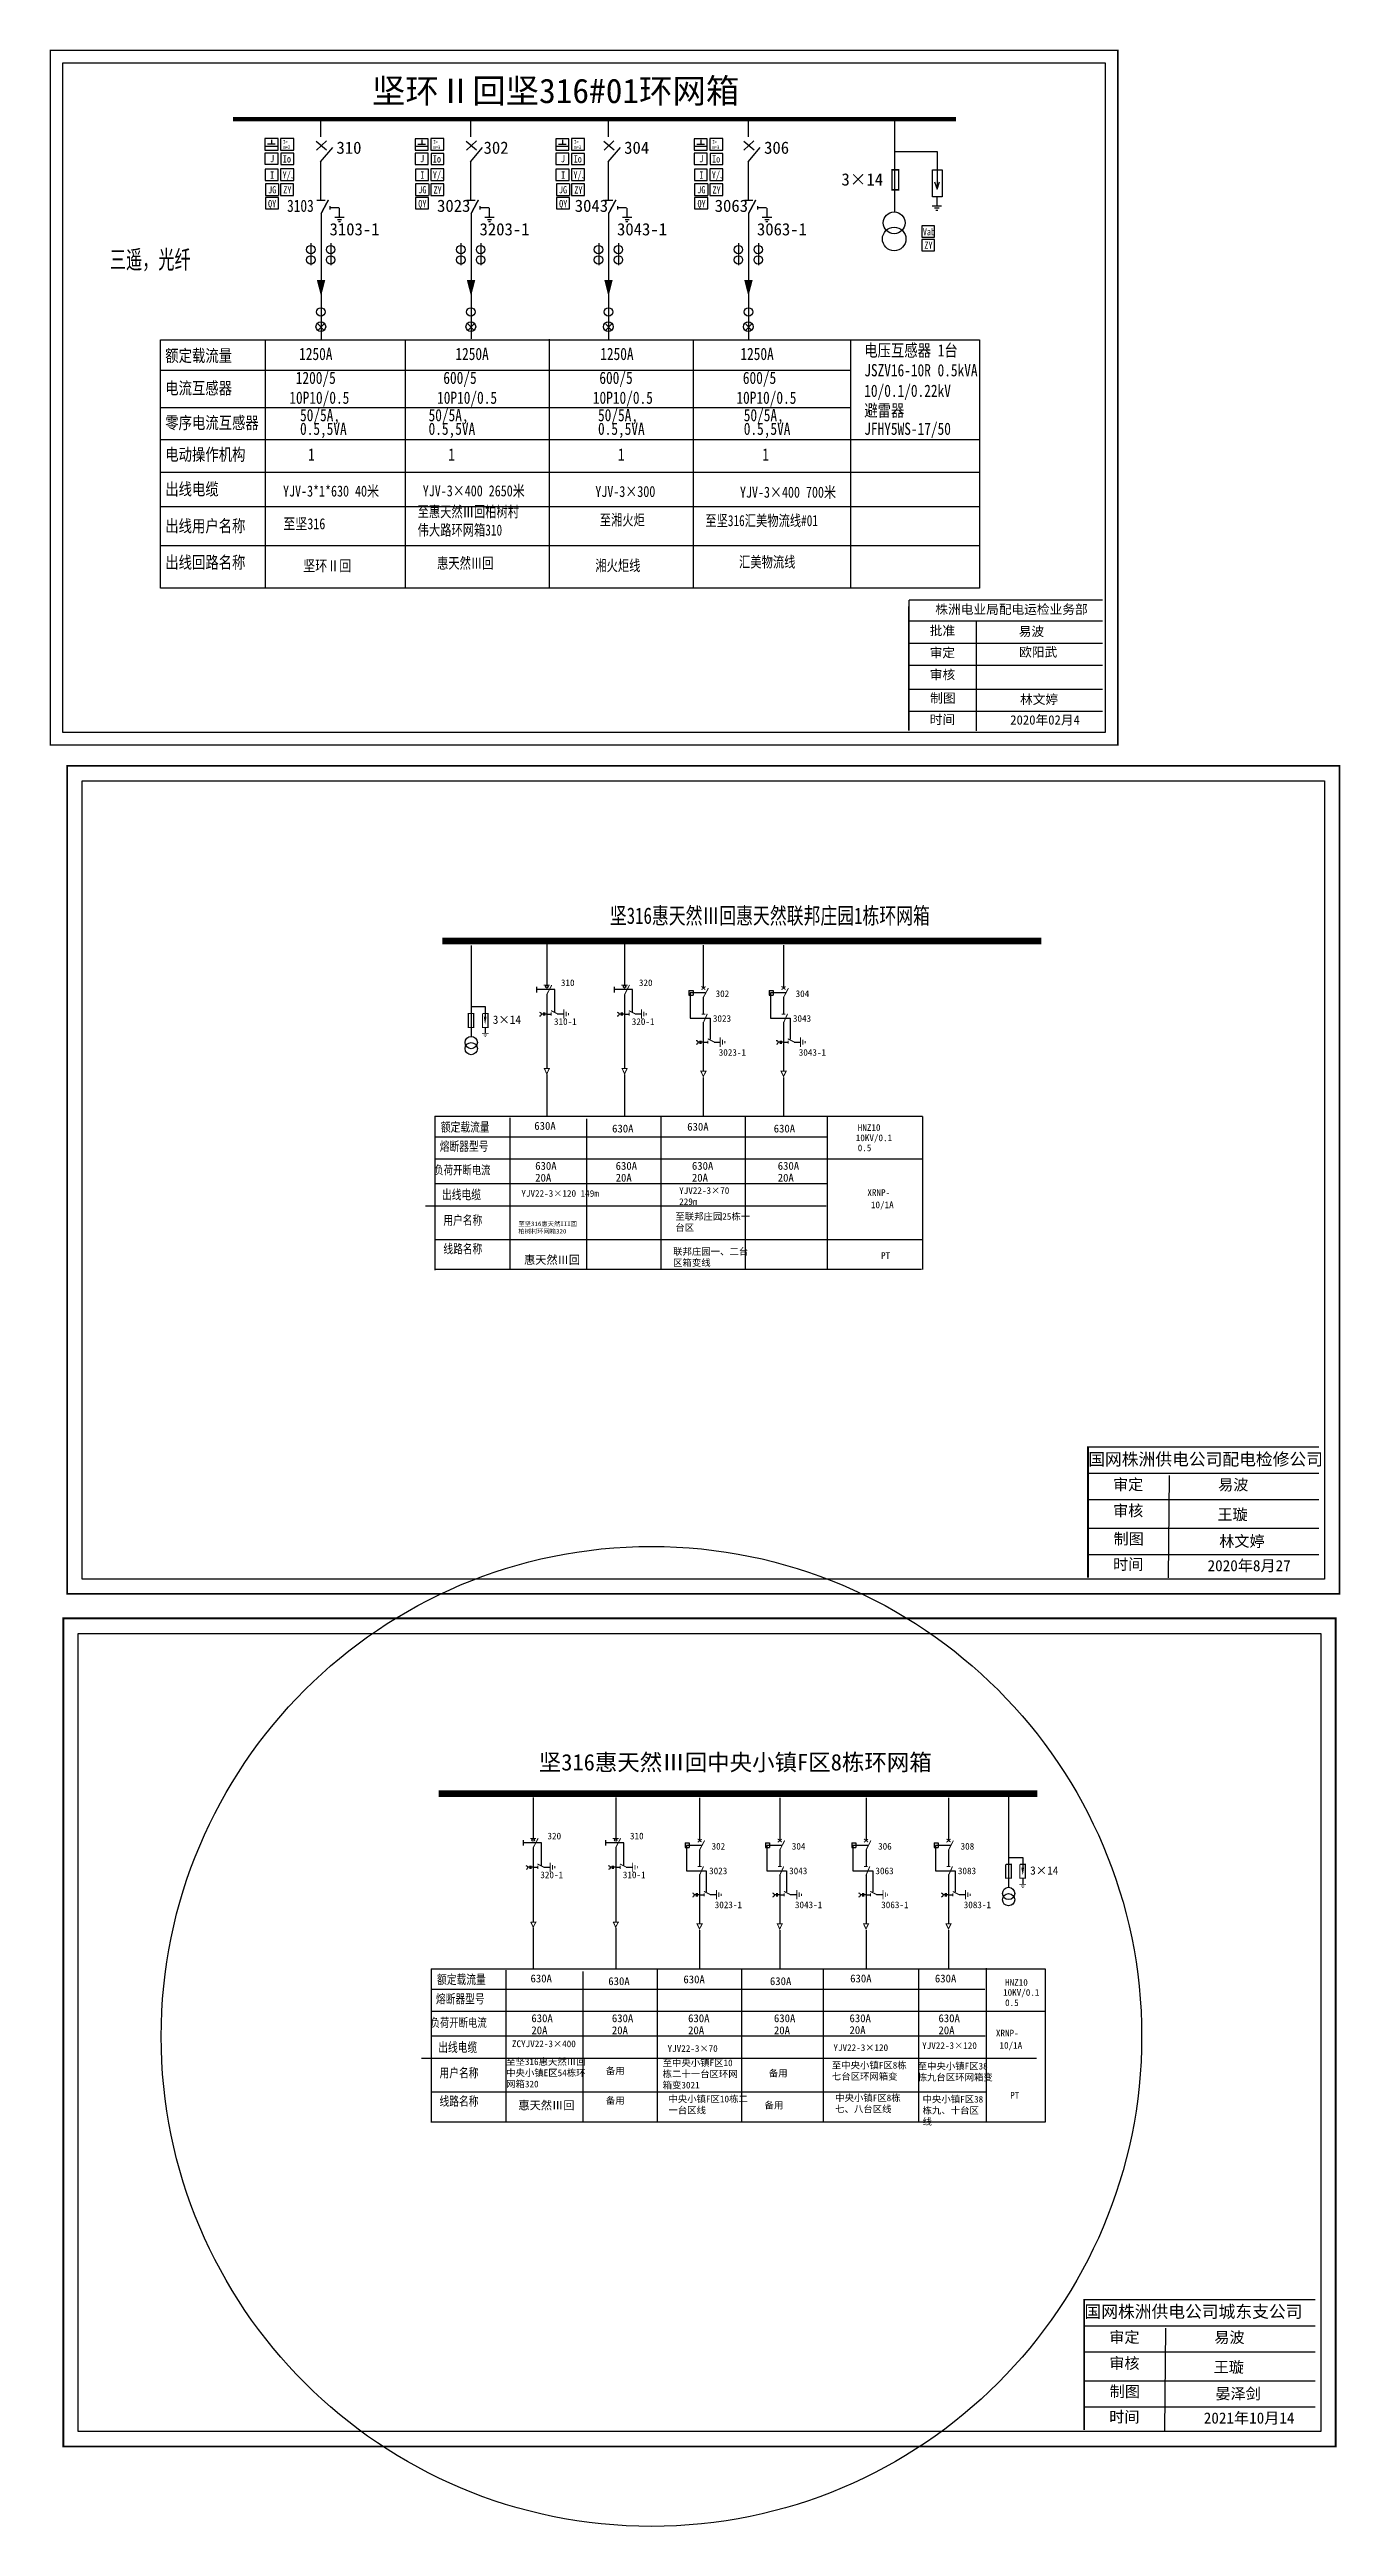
# Model space of a CAD drawing. Header units: millimetres. Extents: x 274 to 2193, y 1327 to 2514.
# Drawn here: x 274 to 852, y 1358 to 2467 of the extents above; entities that cross this region are included whole.
import ezdxf

# ---------------------------------------------------------------- set-up
doc = ezdxf.new("R2010")
doc.units = ezdxf.units.MM
doc.linetypes.add('ACAD_ISO02W100', pattern=[15, 12, -3])
doc.linetypes.add('CENTER', pattern=[50.8, 31.75, -6.35, 6.35, -6.35])
doc.layers.add('2', color=7, linetype='Continuous')
doc.layers.add('3', color=7, linetype='Continuous')
doc.styles.add('_txtstyle_2.00_0_0', font='simsun.ttc', dxfattribs={"height": 2})
doc.styles.add('HZ', font='simkai.ttf', dxfattribs={"width": 0.75})
doc.styles.add('STYLE1', font='txt.shx', dxfattribs={"height": 2.6})
doc.styles.add('字体', font='', dxfattribs={"height": 1.95})
doc.styles.add('宋体', font='', dxfattribs={"width": 0.65})
doc.styles.add('楷体_GB2312_txtstyle_1.09_0_0', font='simkai_0.ttf', dxfattribs={"height": 1.0944})
doc.styles.add('黑', font='simhei.ttf', dxfattribs={"width": 0.8})
doc.styles.add('黑体', font='simhei.ttf')
doc.styles.get('字体').set_extended_font_data('SimSun')
doc.styles.get('宋体').set_extended_font_data('SimSun')

msp = doc.modelspace()

# ---------------------------------------------------------------- texts
at = {"color": 0, "style": '黑体'}
for s, height, p in [('坚环Ⅱ回坚316#01环网箱', 10.959, (418.6, 2442.9, -0.2)), ('310', 5.48, (402.7, 2420.2, -0.2)), ('302', 5.48, (468.5, 2420.2, -0.2)), ('304', 5.48, (531.4, 2420.2, -0.2)), ('306', 5.48, (594, 2420.2, -0.2)), ('3×14', 5.48, (628.6, 2406, -0.2)), ('3023', 5.48, (447.7, 2394.2, -0.2)), ('3043', 5.48, (509.3, 2394.2, -0.2)), ('3063', 5.48, (571.9, 2394.2, -0.2)), ('3103-1', 5.48, (399.6, 2383.7, -0.2)), ('3203-1', 5.48, (466.7, 2383.7, -0.2)), ('3043-1', 5.48, (528.2, 2383.7, -0.2)), ('3063-1', 5.48, (590.8, 2383.7, -0.2))]:
    msp.add_text(s, height=height, dxfattribs=at).set_placement(p)
at = {"color": 0, "width": 0.8}
for s, height, style, p in [('J', 3.21, '宋体', (373, 2416.4, -0.2)), ('I>', 1.61, '宋体', (378.8, 2424.7, -0.2)), ('m=3', 1.61, '宋体', (378.8, 2422.4, -0.2)), ('Io', 3.21, '宋体', (378.7, 2416.3, -0.2)), ('J', 3.21, '宋体', (440.1, 2416.4, -0.2)), ('I>', 1.61, '宋体', (446, 2424.7, -0.2)), ('m=3', 1.61, '宋体', (446, 2422.3, -0.2)), ('Io', 3.21, '宋体', (445.8, 2416.3, -0.2)), ('J', 3.21, '宋体', (503.1, 2416.4, -0.2)), ('m=3', 1.61, '宋体', (509, 2422.3, -0.2)), ('Io', 3.21, '宋体', (508.8, 2416.3, -0.2)), ('I>', 1.61, '宋体', (509, 2424.7, -0.2)), ('J', 3.21, '宋体', (565, 2416.4, -0.2)), ('m=3', 1.61, '宋体', (570.8, 2422.3, -0.2)), ('Io', 3.21, '宋体', (570.7, 2416.3, -0.2)), ('I>', 1.61, '宋体', (570.8, 2424.7, -0.2)), ('JG', 3.21, '宋体', (372.1, 2402.5, -0.2)), ('I', 3.21, '宋体', (373, 2409.1, -0.2)), ('Y/J', 3.21, '宋体', (378.6, 2409.2, -0.2)), ('ZY', 3.21, '宋体', (378.9, 2402.5, -0.2)), ('JG', 3.21, '宋体', (439.3, 2402.5, -0.2)), ('I', 3.21, '宋体', (440.2, 2409.1, -0.2)), ('Y/J', 3.21, '宋体', (445.8, 2409.2, -0.2)), ('ZY', 3.21, '宋体', (446.1, 2402.4, -0.2)), ('JG', 3.21, '宋体', (502.2, 2402.5, -0.2)), ('I', 3.21, '宋体', (503.2, 2409.1, -0.2)), ('Y/J', 3.21, '宋体', (508.7, 2409.2, -0.2)), ('ZY', 3.21, '宋体', (509.1, 2402.4, -0.2)), ('JG', 3.21, '宋体', (564.1, 2402.5, -0.2)), ('I', 3.21, '宋体', (565, 2409.1, -0.2)), ('Y/J', 3.21, '宋体', (570.6, 2409.2, -0.2)), ('ZY', 3.21, '宋体', (570.9, 2402.4, -0.2)), ('QY', 3.21, '宋体', (372.1, 2396.3, -0.2)), ('3103', 5.48, '黑', (380.6, 2394.2, -0.2)), ('QY', 3.21, '宋体', (439.3, 2396.3, -0.2)), ('QY', 3.21, '宋体', (502.3, 2396.3, -0.2)), ('QY', 3.21, '宋体', (564.2, 2396.3, -0.2)), ('Vab', 3.21, '宋体', (665, 2383.7, -0.2)), ('ZY', 3.21, '宋体', (665.7, 2377.7, -0.2)), ('额定载流量', 5.48, '宋体', (326.1, 2327.1, -0.2)), ('1250A', 5.48, '宋体', (386, 2327.9, -0.2)), ('1250A', 5.48, '宋体', (455.9, 2327.9, -0.2)), ('1250A', 5.48, '宋体', (520.7, 2327.9, -0.2)), ('1250A', 5.48, '宋体', (583.4, 2327.9, -0.2)), ('电压互感器 1台', 5.48, '宋体', (638.8, 2329.5, -0.2)), ('电流互感器', 5.48, '宋体', (326.1, 2312.6, -0.2)), ('1200/5', 5.48, '宋体', (384.5, 2317.2, -0.2)), ('600/5', 5.48, '宋体', (450.5, 2317.2, -0.2)), ('600/5', 5.48, '宋体', (520.3, 2317.2, -0.2)), ('600/5', 5.48, '宋体', (584.5, 2317.2, -0.2)), ('JSZV16-10R 0.5kVA', 5.479, '宋体', (638.8, 2320.6, -0.2)), ('10/0.1/0.22kV', 5.479, '宋体', (638.8, 2311.4, -0.2)), ('10P10/0.5', 5.48, '宋体', (381.6, 2308.3, -0.2)), ('50/5A,', 5.48, '宋体', (386.4, 2300.5, -0.2)), ('50/5A,', 5.48, '宋体', (443.9, 2300.5, -0.2)), ('10P10/0.5', 5.48, '宋体', (447.7, 2308.3, -0.2)), ('10P10/0.5', 5.48, '宋体', (517.4, 2308.3, -0.2)), ('50/5A,', 5.48, '宋体', (519.7, 2300.5, -0.2)), ('10P10/0.5', 5.48, '宋体', (581.6, 2308.3, -0.2)), ('50/5A,', 5.48, '宋体', (584.9, 2300.5, -0.2)), ('避雷器', 5.48, '宋体', (638.8, 2302.6, -0.2)), ('零序电流互感器', 5.48, '宋体', (326.1, 2297.1, -0.2)), ('0.5,5VA', 5.48, '宋体', (386.4, 2294.4, -0.2)), ('0.5,5VA', 5.48, '宋体', (443.9, 2294.4, -0.2)), ('0.5,5VA', 5.48, '宋体', (519.7, 2294.4, -0.2)), ('0.5,5VA', 5.48, '宋体', (584.9, 2294.4, -0.2)), ('JFHY5WS-17/50', 5.479, '宋体', (638.8, 2294.4, -0.2)), ('电动操作机构', 5.48, '宋体', (326.1, 2282.9, -0.2)), ('1 ', 5.48, '宋体', (390, 2282.9, -0.2)), ('1 ', 5.48, '宋体', (452.7, 2282.9, -0.2)), ('1 ', 5.48, '宋体', (528.6, 2282.9, -0.2)), ('1 ', 5.48, '宋体', (593.2, 2282.9, -0.2)), ('出线电缆', 5.48, '宋体', (326.1, 2267.4, -0.2)), ('YJV-3*1*630 40米', 4.931, '宋体', (378.8, 2266.8, -0.2)), ('YJV-3×400 2650米', 4.931, '宋体', (441.3, 2266.9, -0.2)), ('YJV-3×300', 4.93, '宋体', (518.5, 2266.6, -0.2)), ('YJV-3×400 700米', 4.931, '宋体', (583.2, 2266.3, -0.2)), ('出线用户名称', 5.48, '宋体', (326.1, 2250.9, -0.2)), ('出线回路名称', 5.48, '宋体', (326.1, 2234.6, -0.2))]:
    msp.add_text(s, height=height, dxfattribs=dict(at, style=style)).set_placement(p)
for s, p in [('310', (503.1, 2047.7)), ('320', (538, 2047.7)), ('302', (572.3, 2042.8)), ('304', (608.1, 2042.8)), ('310-1', (500, 2030.3)), ('320-1', (534.8, 2030.3)), ('3023', (571.1, 2031.7)), ('3043', (606.9, 2031.7)), ('3023-1', (573.7, 2016.5)), ('3043-1', (609.5, 2016.5)), ('HNZ10', (635.9, 1982.9)), ('10KV/0.1', (635, 1978.3)), ('0.5', (635.9, 1973.8)), ('XRNP-', (640.2, 1953.8)), ('10/1A', (641.8, 1948.3)), ('320', (497.1, 1665.8)), ('310', (534, 1665.8)), ('302', (570.5, 1661.2)), ('304', (606.4, 1661.2)), ('306', (645, 1661.2)), ('308', (681.9, 1661.2)), ('3023', (569.4, 1650.2)), ('3043', (605.2, 1650.2)), ('3063', (643.8, 1650.2)), ('3083', (680.7, 1650.2)), ('320-1', (493.9, 1648.4)), ('310-1', (530.8, 1648.4)), ('3023-1', (571.9, 1635)), ('3043-1', (607.8, 1635)), ('3063-1', (646.4, 1635)), ('3083-1', (683.3, 1635)), ('10KV/0.1', (700.9, 1595.8)), ('HNZ10', (701.8, 1600.3)), ('0.5', (701.8, 1591.2)), ('XRNP-', (697.7, 1577.6)), ('10/1A', (699.3, 1572.1))]:
    msp.add_text(s, height=2.99).set_placement(p)
at = {"style": 'HZ'}
for p in [(472.6, 2030.8), (713, 1650)]:
    msp.add_text('3×14', height=3.73, dxfattribs=at).set_placement(p)
at = {"color": 0, "char_height": 4.931, "attachment_point": 1, "style": '宋体'}
for s, insert, width in [('{\\W0.75;\\C256;至惠天然Ⅲ回柏树村伟大路环网箱310}', (439, 2262.5, -0.2), 48.217), ('{\\W0.8;\\C256;至坚316}', (378.9, 2257.1, -0.2), 56.354), ('{\\W0.75;\\C256;至湘火炬}', (520.5, 2258.8, -0.2), 48.217), ('{\\W0.75;\\C256;至坚316汇美物流线#01}', (567.7, 2258.5, -0.2), 63.749), ('{\\W0.75;\\C256;惠天然Ⅲ回}', (447.7, 2239.5, -0.2), 48.217), ('{\\W0.75;\\C256;汇美物流线}', (582.8, 2240, -0.2), 63.749), ('{\\W0.8;\\C256;坚环Ⅱ回}', (387.8, 2238.3, -0.2), 56.354), ('{\\W0.75;\\C256;湘火炬线}', (518.5, 2238.4, -0.2), 48.217)]:
    msp.add_mtext(s, dxfattribs=dict(at, insert=insert, width=width))
at = {"color": 7, "linetype": 'Continuous', "attachment_point": 1}
for s, insert, char_height, width, style in [('株洲电业局配电运检业务部', (670.6, 2218.4), 4.164, 113.85, '字体'), ('{\\fKaiTi_GB2312|b0|i0|c134|p49;批准}', (668.1, 2208.9), 4.164, 32.567, '字体'), ('易波', (707.9, 2208.5), 4.16, 32.567, '字体'), ('\\f\uffbfﾬￌﾣﾤ_GB2312|b0|i0|c134|p49;审定', (668.1, 2199), 4.164, 32.567, '字体'), ('欧阳武', (708.1, 2199.3), 4.16, 32.567, '字体'), ('\\f\uffbfﾬￌﾣﾤ_GB2312|b0|i0|c134|p49;审核', (668.1, 2189.2), 4.164, 32.567, '字体'), ('\\f\uffbfﾬￌﾣﾤ_GB2312|b0|i0|c134|p49;制图', (668.3, 2178.7), 4.164, 32.567, '字体'), ('林文婷', (708.5, 2178.1), 4.16, 32.567, '字体'), ('\\f\uffbfﾬￌﾣﾤ_GB2312|b0|i0|c134|p49;时间', (668.1, 2169.1), 4.164, 32.567, '字体'), ('2020年02月4', (704.1, 2168.9), 4.16, 60.913, '字体'), ('林文婷', (797.6, 1801.7), 4.96, 38.826, '楷体_GB2312_txtstyle_1.09_0_0'), ('{\\fSimSun|b0|i0|c134|p2;2020年8月27}', (792.4, 1790.8), 4.965, 72.619, '楷体_GB2312_txtstyle_1.09_0_0'), ('晏泽剑', (795.9, 1420.2), 4.96, 38.826, '楷体_GB2312_txtstyle_1.09_0_0'), ('{\\fSimSun|b0|i0|c134|p2;2021年10月14}', (790.7, 1409.3), 4.965, 72.619, '楷体_GB2312_txtstyle_1.09_0_0')]:
    msp.add_mtext(s, dxfattribs=dict(at, insert=insert, char_height=char_height, width=width, style=style))
at = {"attachment_point": 1}
for s, insert, char_height, width, style in [('{\\fSimSun|b0|i0|c134|p2;坚316惠天然Ⅲ回惠天然联邦庄园1栋环网箱}', (525, 2082.9), 7.368, 195.81, 'HZ'), ('{\\fKaiTi|b0|i0|c134|p49;至坚}316{\\fKaiTi|b0|i0|c134|p49;惠天然}III{\\fKaiTi|b0|i0|c134|p49;回}^J{\\fKaiTi|b0|i0|c134|p49;柏树村环网箱}320', (484.1, 1942.3), 2, 56.073, '_txtstyle_2.00_0_0'), ('{\\fKaiTi|b0|i0|c134|p49;至联邦庄园25栋一台区}', (554.3, 1946.1), 3, 34.796, '_txtstyle_2.00_0_0'), ('{\\fKaiTi|b0|i0|c134|p49;联邦庄园一、二台区箱变线}', (553.3, 1930.4), 3, 34.796, '_txtstyle_2.00_0_0'), ('{\\fSimSun|b0|i0|c134|p2;\\W1;\\C7;坚316惠天然Ⅲ回中央小镇F区8栋环网箱}', (493.2, 1704), 7.368, 195.81, 'HZ'), ('{\\fKaiTi|b0|i0|c134|p49;至\\fSimSun|b0|i0|c134|p2;\\C7;坚316惠天然Ⅲ回中央小镇E区54栋环网箱320}', (478.6, 1567.8), 3, 39.468, '_txtstyle_2.00_0_0'), ('{\\fKaiTi_GB2312|b0|i0|c134|p49;\\C0;中央小镇F区8栋七、八台区\\fKaiTi|b0|i0|c134|p49;\\C256;线}', (625.8, 1551.6), 3, 34.796, '_txtstyle_2.00_0_0')]:
    msp.add_mtext(s, dxfattribs=dict(at, insert=insert, char_height=char_height, width=width, style=style))
at = {"linetype": 'Continuous', "attachment_point": 1}
for s, insert, char_height, width, style in [('{\\fSimSun|b0|i0|c134|p2;额定载流量}', (449.4, 1986.7), 4.151, 31.958, 'HZ'), ('{\\fSimSun|b0|i0|c134|p2;630A}', (491.2, 1986.9), 3.519, 28.296, 'STYLE1'), ('{\\fSimSun|b0|i0|c134|p2;630A}', (526, 1985.7), 3.519, 28.296, 'STYLE1'), ('{\\fSimSun|b0|i0|c134|p2;630A}', (559.6, 1986.5), 3.519, 28.296, 'STYLE1'), ('{\\fSimSun|b0|i0|c134|p2;630A}', (598.3, 1985.7), 3.519, 28.296, 'STYLE1'), ('{\\fSimSun|b0|i0|c134|p2;熔断器型号}', (448.9, 1978.1), 4.151, 33.147, 'HZ'), ('{\\fSimSun|b0|i0|c134|p2;\\H0.96x;负荷开断电流}', (446.5, 1967.4), 4.151, 37.953, 'HZ'), ('{\\fSimSun|b0|i0|c134|p2;20A}', (491.6, 1963.7), 3.519, 28.296, 'STYLE1'), ('{\\fSimSun|b0|i0|c134|p2;630A}', (491.6, 1969), 3.519, 28.296, 'STYLE1'), ('{\\fSimSun|b0|i0|c134|p2;20A}', (527.6, 1963.7), 3.519, 28.296, 'STYLE1'), ('{\\fSimSun|b0|i0|c134|p2;630A}', (527.6, 1969), 3.519, 28.296, 'STYLE1'), ('{\\fSimSun|b0|i0|c134|p2;20A}', (561.7, 1963.7), 3.519, 28.296, 'STYLE1'), ('{\\fSimSun|b0|i0|c134|p2;630A}', (561.7, 1969), 3.519, 28.296, 'STYLE1'), ('{\\fSimSun|b0|i0|c134|p2;20A}', (600.1, 1963.7), 3.519, 28.296, 'STYLE1'), ('{\\fSimSun|b0|i0|c134|p2;630A}', (600.1, 1969), 3.519, 28.296, 'STYLE1'), ('{\\fSimSun|b0|i0|c134|p2;出线电缆}', (449.9, 1956.5), 4.265, 29.076, 'HZ'), ('{\\fSimSun|b0|i0|c134|p2;YJV22-3×120 149m}', (485.4, 1956.4), 3, 32.759, 'STYLE1'), ('{\\fSimSun|b0|i0|c134|p2;YJV22-3×70\\P229m}', (556, 1957.7), 3, 32.759, 'STYLE1'), ('{\\fSimSun|b0|i0|c134|p2;用户名称}', (450.5, 1945), 4.151, 28.296, 'HZ'), ('{\\fSimSun|b0|i0|c134|p2;线路名称}', (450.5, 1932.2), 4.151, 28.296, 'HZ'), ('{\\fSimSun|b0|i0|c134|p2;PT}', (646.3, 1928.6), 3, 23.341, 'STYLE1'), ('{\\fSimSun|b0|i0|c134|p2;熔断器型号}', (447.2, 1596.5), 4.151, 33.147, 'HZ'), ('{\\fSimSun|b0|i0|c134|p2;额定载流量}', (447.7, 1605.2), 4.151, 31.958, 'HZ'), ('{\\fSimSun|b0|i0|c134|p2;630A}', (489.5, 1605.3), 3.519, 28.296, 'STYLE1'), ('{\\fSimSun|b0|i0|c134|p2;630A}', (524.3, 1604.1), 3.519, 28.296, 'STYLE1'), ('{\\fSimSun|b0|i0|c134|p2;630A}', (557.9, 1604.9), 3.519, 28.296, 'STYLE1'), ('{\\fSimSun|b0|i0|c134|p2;630A}', (596.6, 1604.1), 3.519, 28.296, 'STYLE1'), ('{\\fSimSun|b0|i0|c134|p2;630A}', (632.5, 1605.3), 3.519, 28.296, 'STYLE1'), ('{\\fSimSun|b0|i0|c134|p2;630A}', (670.4, 1605.3), 3.519, 28.296, 'STYLE1'), ('{\\fSimSun|b0|i0|c134|p2;\\H0.96x;负荷开断电流}', (444.8, 1585.8), 4.151, 37.953, 'HZ'), ('{\\fSimSun|b0|i0|c134|p2;630A}', (489.9, 1587.5), 3.519, 28.296, 'STYLE1'), ('{\\fSimSun|b0|i0|c134|p2;630A}', (525.9, 1587.5), 3.519, 28.296, 'STYLE1'), ('{\\fSimSun|b0|i0|c134|p2;630A}', (560, 1587.5), 3.519, 28.296, 'STYLE1'), ('{\\fSimSun|b0|i0|c134|p2;630A}', (598.4, 1587.5), 3.519, 28.296, 'STYLE1'), ('{\\fSimSun|b0|i0|c134|p2;630A}', (632.2, 1587.5), 3.519, 28.296, 'STYLE1'), ('{\\fSimSun|b0|i0|c134|p2;630A}', (672, 1587.5), 3.519, 28.296, 'STYLE1'), ('{\\fSimSun|b0|i0|c134|p2;出线电缆}', (448.2, 1574.9), 4.265, 29.076, 'HZ'), ('{\\fSimSun|b0|i0|c134|p2;ZCYJV22-3×400}', (481.2, 1575.8), 3, 34.918, 'STYLE1'), ('{\\fSimSun|b0|i0|c134|p2;20A}', (489.9, 1582.1), 3.519, 28.296, 'STYLE1'), ('{\\fSimSun|b0|i0|c134|p2;20A}', (525.9, 1582.1), 3.519, 28.296, 'STYLE1'), ('{\\fSimSun|b0|i0|c134|p2;20A}', (560, 1582.1), 3.519, 28.296, 'STYLE1'), ('{\\fSimSun|b0|i0|c134|p2;20A}', (598.4, 1582.1), 3.519, 28.296, 'STYLE1'), ('{\\fSimSun|b0|i0|c134|p2;20A}', (632.2, 1582.2), 3.519, 28.296, 'STYLE1'), ('{\\fSimSun|b0|i0|c134|p2;YJV22-3×120}', (664.7, 1575), 3, 43.043, 'STYLE1'), ('{\\fSimSun|b0|i0|c134|p2;20A}', (672, 1582.1), 3.519, 28.296, 'STYLE1'), ('{\\fSimSun|b0|i0|c134|p2;用户名称}', (448.8, 1563.4), 4.151, 28.296, 'HZ'), ('{\\fSimSun|b0|i0|c134|p2;备用}', (523.2, 1563.7), 3, 23.341, 'STYLE1'), ('{\\fSimSun|b0|i0|c134|p2;至\\fKaiTi_GB2312|b0|i0|c134|p49;\\C0;中央小镇F区10栋二十一台区环网箱变3021}', (548.6, 1567.3), 3, 35.118, 'STYLE1'), ('{\\fSimSun|b0|i0|c134|p2;YJV22-3×70}', (550.8, 1573.7), 3, 32.759, 'STYLE1'), ('{\\fKaiTi_GB2312|b0|i0|c134|p49;\\C0;至中央小镇F区8栋七台区环网箱变}', (624.3, 1566.2), 3, 36.679, 'STYLE1'), ('{\\fSimSun|b0|i0|c134|p2;YJV22-3×120}', (625, 1574.1), 3, 43.043, 'STYLE1'), ('{\\fSimSun|b0|i0|c134|p2;至\\fKaiTi_GB2312|b0|i0|c134|p49;\\C0;中央小镇F区38栋九台区环网箱变}', (662.7, 1565.8), 3, 34.905, 'STYLE1'), ('{\\fSimSun|b0|i0|c134|p2;备用}', (596.1, 1562.6), 3, 23.341, 'STYLE1'), ('{\\fSimSun|b0|i0|c134|p2;PT}', (704.1, 1552.8), 3, 23.341, 'STYLE1'), ('{\\fSimSun|b0|i0|c134|p2;线路名称}', (448.8, 1550.7), 4.151, 28.296, 'HZ'), ('{\\fSimSun|b0|i0|c134|p2;备用}', (523.2, 1550.4), 3, 23.341, 'STYLE1'), ('{\\fKaiTi|b0|i0|c134|p49;中央小镇\\fKaiTi_GB2312|b0|i0|c134|p49;\\C0;F区10栋\\fKaiTi|b0|i0|c134|p49;\\C256;二一台区线}', (551.2, 1551.1), 3.0002, 36.817, 'STYLE1'), ('{\\fSimSun|b0|i0|c134|p2;备用}', (594.2, 1548.3), 3, 23.341, 'STYLE1'), ('{\\fKaiTi_GB2312|b0|i0|c134|p49;\\C0;中央小镇F区38栋九、十台区线}', (664.9, 1551), 3, 29.246, 'STYLE1')]:
    msp.add_mtext(s, dxfattribs=dict(at, insert=insert, char_height=char_height, width=width, style=style))
at = {"char_height": 3.675, "width": 33.743, "attachment_point": 1}
for insert in [(486.6, 1927), (484.1, 1548.6)]:
    msp.add_mtext('{\\fKaiTi|b0|i0|c134|p49;惠天然Ⅲ回}', dxfattribs=dict(at, insert=insert))
at = {"color": 0, "linetype": 'Continuous', "attachment_point": 1, "style": '字体'}
for s, insert, char_height, width in [('{\\H1.1x;\\C256;国网株洲供电公司配电检修公司\\fSimSun|b0|i0|c134|p2;\\H0.9091x;}', (739, 1838.7), 5, 126.434), ('\\f\uffbfﾬￌﾣﾤ_GB2312|b0|i0|c134|p49;审定', (750.1, 1827.1), 4.965, 38.826), ('{\\fSimSun|b0|i0|c134|p2;易波}', (797.1, 1827), 4.965, 38.826), ('\\f\uffbfﾬￌﾣﾤ_GB2312|b0|i0|c134|p49;审核', (750.1, 1815.4), 4.965, 38.826), ('王璇', (796.8, 1813.7), 4.96, 38.826), ('\\f\uffbfﾬￌﾣﾤ_GB2312|b0|i0|c134|p49;制图', (750.3, 1802.8), 4.965, 38.826), ('\\f\uffbfﾬￌﾣﾤ_GB2312|b0|i0|c134|p49;时间', (750.1, 1791.4), 4.965, 38.826), ('{\\H1.1x;\\C256;国网株洲供电公司城东支公司}', (737.3, 1457.2), 5, 126.434), ('\\f\uffbfﾬￌﾣﾤ_GB2312|b0|i0|c134|p49;审定', (748.4, 1445.5), 4.965, 38.826), ('{\\fSimSun|b0|i0|c134|p2;易波}', (795.4, 1445.4), 4.965, 38.826), ('\\f\uffbfﾬￌﾣﾤ_GB2312|b0|i0|c134|p49;审核', (748.4, 1433.8), 4.965, 38.826), ('王璇', (795.1, 1432.1), 4.96, 38.826), ('\\f\uffbfﾬￌﾣﾤ_GB2312|b0|i0|c134|p49;制图', (748.6, 1421.2), 4.965, 38.826), ('\\f\uffbfﾬￌﾣﾤ_GB2312|b0|i0|c134|p49;时间', (748.4, 1409.8), 4.965, 38.826)]:
    msp.add_mtext(s, dxfattribs=dict(at, insert=insert, char_height=char_height, width=width))
at = {"layer": '3', "color": 0, "style": '宋体', "width": 0.65}
msp.add_text('三遥，光纤', height=8.16, dxfattribs=at).set_placement((301.3, 2368.8, -0.1))

# ---------------------------------------------------------------- blocks, each defined once
blk = doc.blocks.new('JD')
for points in [[(-2, 0.2), (-2, -0.2), (2, 0.2), (2, -0.2)], [(1, -1.2), (1, -0.8), (-1, -1.2), (-1, -0.8)], [(-0.5, -1.8), (-0.5, -2.2), (0.5, -1.8), (0.5, -2.2)]]:
    blk.add_trace(points)

# ---------------------------------------------------------------- linework, layer by layer
at = {"color": 0}
for p, q in [((395.6, 2435.7, -0.2), (395.6, 2427.8, -0.2)), ((462.7, 2435.7, -0.2), (462.7, 2427.8, -0.2)), ((524.3, 2435.7, -0.2), (524.3, 2427.8, -0.2)), ((586.9, 2435.7, -0.2), (586.9, 2427.8, -0.2)), ((652.4, 2435.7, -0.2), (652.4, 2394.3, -0.2)), ((376.6, 2427, -0.2), (370.7, 2427, -0.2)), ((370.7, 2427, -0.2), (370.7, 2421.9, -0.2)), ((376.6, 2423.4, -0.2), (370.7, 2423.4, -0.2)), ((370.7, 2421.9, -0.2), (376.6, 2421.9, -0.2)), ((376.6, 2420.5, -0.2), (370.7, 2420.5, -0.2)), ((370.7, 2420.5, -0.2), (370.7, 2415.5, -0.2)), ((371.9, 2424.6, -0.2), (375.3, 2424.6, -0.2)), ((373.7, 2426.4, -0.2), (373.7, 2424.6, -0.2)), ((376.6, 2421.9, -0.2), (376.6, 2427, -0.2)), ((376.6, 2415.5, -0.2), (376.6, 2420.5, -0.2)), ((377.7, 2427, -0.2), (377.7, 2421.9, -0.2)), ((383.6, 2427, -0.2), (377.7, 2427, -0.2)), ((377.7, 2421.9, -0.2), (383.6, 2421.9, -0.2)), ((377.8, 2420.5, -0.2), (377.8, 2415.4, -0.2)), ((383.6, 2420.5, -0.2), (377.8, 2420.5, -0.2)), ((383.6, 2421.9, -0.2), (383.6, 2427, -0.2)), ((383.6, 2415.4, -0.2), (383.6, 2420.5, -0.2)), ((393.6, 2425.9, -0.2), (398.3, 2422, -0.2)), ((398.2, 2426, -0.2), (393.7, 2421.8, -0.2)), ((443.7, 2426.9, -0.2), (437.9, 2426.9, -0.2)), ((437.9, 2426.9, -0.2), (437.9, 2421.9, -0.2)), ((443.7, 2423.4, -0.2), (437.9, 2423.4, -0.2)), ((437.9, 2421.9, -0.2), (443.7, 2421.9, -0.2)), ((443.7, 2420.5, -0.2), (437.9, 2420.5, -0.2)), ((437.9, 2420.5, -0.2), (437.9, 2415.4, -0.2)), ((439.1, 2424.5, -0.2), (442.5, 2424.5, -0.2)), ((440.9, 2426.4, -0.2), (440.9, 2424.5, -0.2)), ((443.7, 2421.9, -0.2), (443.7, 2426.9, -0.2)), ((443.7, 2415.4, -0.2), (443.7, 2420.5, -0.2)), ((444.9, 2427, -0.2), (444.9, 2421.9, -0.2)), ((450.8, 2427, -0.2), (444.9, 2427, -0.2)), ((444.9, 2421.9, -0.2), (450.8, 2421.9, -0.2)), ((445, 2420.4, -0.2), (445, 2415.4, -0.2)), ((450.8, 2420.4, -0.2), (445, 2420.4, -0.2)), ((450.8, 2421.9, -0.2), (450.8, 2427, -0.2)), ((450.8, 2415.4, -0.2), (450.8, 2420.4, -0.2)), ((460.7, 2425.9, -0.2), (465.4, 2422, -0.2)), ((465.3, 2426, -0.2), (460.8, 2421.8, -0.2)), ((506.7, 2426.9, -0.2), (500.9, 2426.9, -0.2)), ((500.9, 2426.9, -0.2), (500.9, 2421.9, -0.2)), ((506.7, 2423.4, -0.2), (500.9, 2423.4, -0.2)), ((500.9, 2421.9, -0.2), (506.7, 2421.9, -0.2)), ((506.7, 2420.5, -0.2), (500.9, 2420.5, -0.2)), ((500.9, 2420.5, -0.2), (500.9, 2415.4, -0.2)), ((502, 2424.5, -0.2), (505.4, 2424.5, -0.2)), ((503.8, 2426.4, -0.2), (503.8, 2424.5, -0.2)), ((506.7, 2421.9, -0.2), (506.7, 2426.9, -0.2)), ((506.7, 2415.4, -0.2), (506.7, 2420.5, -0.2)), ((507.9, 2427, -0.2), (507.9, 2421.9, -0.2)), ((513.7, 2427, -0.2), (507.9, 2427, -0.2)), ((507.9, 2421.9, -0.2), (513.7, 2421.9, -0.2)), ((507.9, 2420.4, -0.2), (507.9, 2415.4, -0.2)), ((513.7, 2420.4, -0.2), (507.9, 2420.4, -0.2)), ((513.7, 2421.9, -0.2), (513.7, 2427, -0.2)), ((513.7, 2415.4, -0.2), (513.7, 2420.4, -0.2)), ((522.3, 2425.9, -0.2), (527, 2422, -0.2)), ((526.8, 2426, -0.2), (522.4, 2421.8, -0.2)), ((568.6, 2426.9, -0.2), (562.7, 2426.9, -0.2)), ((562.7, 2426.9, -0.2), (562.7, 2421.9, -0.2)), ((568.6, 2423.4, -0.2), (562.7, 2423.4, -0.2)), ((562.7, 2421.9, -0.2), (568.6, 2421.9, -0.2)), ((568.6, 2420.5, -0.2), (562.7, 2420.5, -0.2)), ((562.7, 2420.5, -0.2), (562.7, 2415.4, -0.2)), ((563.9, 2424.5, -0.2), (567.3, 2424.5, -0.2)), ((565.7, 2426.4, -0.2), (565.7, 2424.5, -0.2)), ((568.6, 2421.9, -0.2), (568.6, 2426.9, -0.2)), ((568.6, 2415.4, -0.2), (568.6, 2420.5, -0.2)), ((569.7, 2427, -0.2), (569.7, 2421.9, -0.2)), ((575.6, 2427, -0.2), (569.7, 2427, -0.2)), ((569.7, 2421.9, -0.2), (575.6, 2421.9, -0.2)), ((569.8, 2420.4, -0.2), (569.8, 2415.4, -0.2)), ((575.6, 2420.4, -0.2), (569.8, 2420.4, -0.2)), ((575.6, 2421.9, -0.2), (575.6, 2427, -0.2)), ((575.6, 2415.4, -0.2), (575.6, 2420.4, -0.2)), ((584.9, 2425.9, -0.2), (589.6, 2422, -0.2)), ((589.4, 2426, -0.2), (585, 2421.8, -0.2)), ((370.7, 2415.5, -0.2), (376.6, 2415.5, -0.2)), ((376.6, 2413.3, -0.2), (370.8, 2413.3, -0.2)), ((370.8, 2413.3, -0.2), (370.8, 2408.2, -0.2)), ((370.8, 2408.2, -0.2), (376.6, 2408.2, -0.2)), ((376.8, 2406.7, -0.2), (370.9, 2406.7, -0.2)), ((370.9, 2406.7, -0.2), (370.9, 2401.6, -0.2)), ((376.6, 2408.2, -0.2), (376.6, 2413.3, -0.2)), ((376.8, 2406.7, -0.2), (376.8, 2401.6, -0.2)), ((377.7, 2413.4, -0.2), (377.7, 2408.3, -0.2)), ((383.6, 2413.4, -0.2), (377.7, 2413.4, -0.2)), ((377.7, 2408.3, -0.2), (383.6, 2408.3, -0.2)), ((377.7, 2406.7, -0.2), (377.7, 2401.6, -0.2)), ((383.5, 2406.7, -0.2), (377.7, 2406.7, -0.2)), ((377.8, 2415.4, -0.2), (383.6, 2415.4, -0.2)), ((383.5, 2401.6, -0.2), (383.5, 2406.7, -0.2)), ((383.6, 2408.3, -0.2), (383.6, 2413.4, -0.2)), ((395.6, 2416.6, -0.2), (395.6, 2399.6, -0.2)), ((437.9, 2415.4, -0.2), (443.7, 2415.4, -0.2)), ((443.8, 2413.3, -0.2), (438, 2413.3, -0.2)), ((438, 2413.3, -0.2), (438, 2408.2, -0.2)), ((438, 2408.2, -0.2), (443.8, 2408.2, -0.2)), ((443.9, 2406.7, -0.2), (438.1, 2406.7, -0.2)), ((438.1, 2406.7, -0.2), (438.1, 2401.6, -0.2)), ((443.8, 2408.2, -0.2), (443.8, 2413.3, -0.2)), ((444, 2406.7, -0.2), (444, 2401.6, -0.2)), ((444.9, 2413.4, -0.2), (444.9, 2408.3, -0.2)), ((450.8, 2413.4, -0.2), (444.9, 2413.4, -0.2)), ((444.9, 2408.3, -0.2), (450.8, 2408.3, -0.2)), ((444.9, 2406.7, -0.2), (444.9, 2401.6, -0.2)), ((450.7, 2406.7, -0.2), (444.9, 2406.7, -0.2)), ((445, 2415.4, -0.2), (450.8, 2415.4, -0.2)), ((450.7, 2401.6, -0.2), (450.7, 2406.7, -0.2)), ((450.8, 2408.3, -0.2), (450.8, 2413.4, -0.2)), ((462.7, 2416.6, -0.2), (462.7, 2399.6, -0.2)), ((500.9, 2415.4, -0.2), (506.7, 2415.4, -0.2)), ((506.8, 2413.3, -0.2), (500.9, 2413.3, -0.2)), ((500.9, 2413.3, -0.2), (500.9, 2408.2, -0.2)), ((500.9, 2408.2, -0.2), (506.8, 2408.2, -0.2)), ((506.9, 2406.7, -0.2), (501.1, 2406.7, -0.2)), ((501.1, 2406.7, -0.2), (501.1, 2401.6, -0.2)), ((506.8, 2408.2, -0.2), (506.8, 2413.3, -0.2)), ((507, 2406.7, -0.2), (507, 2401.6, -0.2)), ((507.8, 2406.7, -0.2), (507.8, 2401.6, -0.2)), ((513.7, 2406.7, -0.2), (507.8, 2406.7, -0.2)), ((507.9, 2415.4, -0.2), (513.7, 2415.4, -0.2)), ((507.9, 2413.4, -0.2), (507.9, 2408.3, -0.2)), ((513.7, 2413.4, -0.2), (507.9, 2413.4, -0.2)), ((507.9, 2408.3, -0.2), (513.7, 2408.3, -0.2)), ((513.7, 2408.3, -0.2), (513.7, 2413.4, -0.2)), ((513.7, 2401.6, -0.2), (513.7, 2406.7, -0.2)), ((524.3, 2416.6, -0.2), (524.3, 2399.6, -0.2)), ((562.7, 2415.4, -0.2), (568.6, 2415.4, -0.2)), ((568.6, 2413.3, -0.2), (562.8, 2413.3, -0.2)), ((562.8, 2413.3, -0.2), (562.8, 2408.2, -0.2)), ((562.8, 2408.2, -0.2), (568.6, 2408.2, -0.2)), ((568.8, 2406.7, -0.2), (562.9, 2406.7, -0.2)), ((562.9, 2406.7, -0.2), (562.9, 2401.6, -0.2)), ((568.6, 2408.2, -0.2), (568.6, 2413.3, -0.2)), ((568.8, 2406.7, -0.2), (568.8, 2401.6, -0.2)), ((569.7, 2413.4, -0.2), (569.7, 2408.3, -0.2)), ((575.6, 2413.4, -0.2), (569.7, 2413.4, -0.2)), ((569.7, 2408.3, -0.2), (575.6, 2408.3, -0.2)), ((569.7, 2406.7, -0.2), (569.7, 2401.6, -0.2)), ((575.5, 2406.7, -0.2), (569.7, 2406.7, -0.2)), ((569.8, 2415.4, -0.2), (575.6, 2415.4, -0.2)), ((575.5, 2401.6, -0.2), (575.5, 2406.7, -0.2)), ((575.6, 2408.3, -0.2), (575.6, 2413.4, -0.2)), ((586.9, 2416.6, -0.2), (586.9, 2399.6, -0.2)), ((370.9, 2401.6, -0.2), (376.8, 2401.6, -0.2)), ((370.9, 2400.6, -0.2), (370.9, 2395.5, -0.2)), ((376.8, 2400.6, -0.2), (370.9, 2400.6, -0.2)), ((370.9, 2395.5, -0.2), (376.8, 2395.5, -0.2)), ((376.8, 2395.5, -0.2), (376.8, 2400.6, -0.2)), ((377.7, 2401.6, -0.2), (383.5, 2401.6, -0.2)), ((403.9, 2395.9, -0.2), (403.9, 2391.8, -0.2)), ((438.1, 2401.6, -0.2), (443.9, 2401.6, -0.2)), ((438.1, 2400.6, -0.2), (438.1, 2395.5, -0.2)), ((443.9, 2400.6, -0.2), (438.1, 2400.6, -0.2)), ((438.1, 2395.5, -0.2), (443.9, 2395.5, -0.2)), ((443.9, 2395.5, -0.2), (443.9, 2400.6, -0.2)), ((444.9, 2401.6, -0.2), (450.7, 2401.6, -0.2)), ((471, 2395.9, -0.2), (471, 2391.8, -0.2)), ((501.1, 2401.6, -0.2), (506.9, 2401.6, -0.2)), ((501.1, 2400.6, -0.2), (501.1, 2395.5, -0.2)), ((506.9, 2400.6, -0.2), (501.1, 2400.6, -0.2)), ((501.1, 2395.5, -0.2), (506.9, 2395.5, -0.2)), ((506.9, 2395.5, -0.2), (506.9, 2400.6, -0.2)), ((507.8, 2401.6, -0.2), (513.7, 2401.6, -0.2)), ((532.6, 2395.9, -0.2), (532.6, 2391.8, -0.2)), ((562.9, 2401.6, -0.2), (568.8, 2401.6, -0.2)), ((562.9, 2400.6, -0.2), (562.9, 2395.5, -0.2)), ((568.8, 2400.6, -0.2), (562.9, 2400.6, -0.2)), ((562.9, 2395.5, -0.2), (568.8, 2395.5, -0.2)), ((568.8, 2395.5, -0.2), (568.8, 2400.6, -0.2)), ((569.7, 2401.6, -0.2), (575.5, 2401.6, -0.2)), ((595.2, 2395.9, -0.2), (595.2, 2391.8, -0.2)), ((671.3, 2400.9, -0.2), (671.3, 2396.8, -0.2)), ((395.8, 2393.5, -0.2), (395.8, 2336.6, -0.2)), ((462.9, 2393.5, -0.2), (462.9, 2337.4, -0.2)), ((524.4, 2393.5, -0.2), (524.4, 2337, -0.2)), ((587, 2393.5, -0.2), (587, 2336.8, -0.2)), ((664.5, 2388, -0.2), (664.5, 2382.9, -0.2)), ((670.3, 2388, -0.2), (664.5, 2388, -0.2)), ((670.3, 2382.9, -0.2), (670.3, 2388, -0.2)), ((391.3, 2380.2, -0.2), (391.3, 2374.9, -0.2)), ((391.3, 2375.6, -0.2), (391.3, 2370.3, -0.2)), ((400.2, 2380.2, -0.2), (400.2, 2374.9, -0.2)), ((400.2, 2375.6, -0.2), (400.2, 2370.3, -0.2)), ((458.4, 2380.2, -0.2), (458.4, 2374.9, -0.2)), ((458.4, 2375.6, -0.2), (458.4, 2370.3, -0.2)), ((467.3, 2380.2, -0.2), (467.3, 2374.9, -0.2)), ((467.3, 2375.6, -0.2), (467.3, 2370.3, -0.2)), ((520, 2380.2, -0.2), (520, 2374.9, -0.2)), ((520, 2375.6, -0.2), (520, 2370.3, -0.2)), ((528.9, 2380.2, -0.2), (528.9, 2374.9, -0.2)), ((528.9, 2375.6, -0.2), (528.9, 2370.3, -0.2)), ((582.6, 2380.2, -0.2), (582.6, 2374.9, -0.2)), ((582.6, 2375.6, -0.2), (582.6, 2370.3, -0.2)), ((591.5, 2380.2, -0.2), (591.5, 2374.9, -0.2)), ((591.5, 2375.6, -0.2), (591.5, 2370.3, -0.2)), ((664.5, 2382.9, -0.2), (670.3, 2382.9, -0.2)), ((664.5, 2381.9, -0.2), (664.5, 2376.8, -0.2)), ((670.3, 2381.9, -0.2), (664.5, 2381.9, -0.2)), ((664.5, 2376.8, -0.2), (670.3, 2376.8, -0.2)), ((670.3, 2376.8, -0.2), (670.3, 2381.9, -0.2)), ((370.8, 2336.5, -0.2), (370.8, 2225.8, -0.2)), ((433.5, 2336.5, -0.2), (433.5, 2225.8, -0.2)), ((497.9, 2337.2, -0.2), (497.9, 2225.8, -0.2)), ((562.3, 2336.5, -0.2), (562.3, 2225.8, -0.2)), ((324, 2323.3, -0.2), (632.6, 2323.3, -0.2)), ((324, 2306.6, -0.2), (632.6, 2306.6, -0.2)), ((324, 2292.3, -0.2), (690.3, 2292.3, -0.2)), ((324, 2277.7, -0.2), (690.3, 2277.7, -0.2)), ((324, 2262.3, -0.2), (690.3, 2262.3, -0.2))]:
    msp.add_line(p, q, dxfattribs=at)
at = {"color": 0, "linetype": 'Continuous'}
for p, q in [((652.4, 2421.2, -0.2), (671.4, 2421.2, -0.2)), ((671.4, 2421.2, -0.2), (671.4, 2413.2, -0.2)), ((670.2, 2407.7, -0.2), (671.4, 2404.3, -0.2)), ((671.4, 2413, -0.2), (671.4, 2404.4, -0.2)), ((671.4, 2404.3, -0.2), (672.5, 2407.7, -0.2)), ((399.8, 2396.7, -0.2), (399.8, 2395.2, -0.2)), ((403.9, 2396, -0.2), (399.8, 2396, -0.2)), ((466.8, 2396.7, -0.2), (466.8, 2395.2, -0.2)), ((471, 2396, -0.2), (466.8, 2396, -0.2)), ((528.4, 2396.7, -0.2), (528.4, 2395.2, -0.2)), ((532.5, 2396, -0.2), (528.4, 2396, -0.2)), ((591, 2396.7, -0.2), (591, 2395.2, -0.2)), ((595.1, 2396, -0.2), (591, 2396, -0.2)), ((673.3, 2396.7, -0.2), (669.2, 2396.7, -0.2)), ((672.3, 2395.8, -0.2), (670.3, 2395.8, -0.2)), ((671.7, 2394.8, -0.2), (670.8, 2394.8, -0.2)), ((406.1, 2391.7, -0.2), (401.9, 2391.7, -0.2)), ((405, 2390.7, -0.2), (403.1, 2390.7, -0.2)), ((404.5, 2389.7, -0.2), (403.6, 2389.7, -0.2)), ((473.2, 2391.7, -0.2), (469, 2391.7, -0.2)), ((472.1, 2390.7, -0.2), (470.2, 2390.7, -0.2)), ((471.6, 2389.7, -0.2), (470.7, 2389.7, -0.2)), ((534.8, 2391.7, -0.2), (530.6, 2391.7, -0.2)), ((533.7, 2390.7, -0.2), (531.8, 2390.7, -0.2)), ((533.1, 2389.7, -0.2), (532.2, 2389.7, -0.2)), ((597.4, 2391.7, -0.2), (593.2, 2391.7, -0.2)), ((596.3, 2390.7, -0.2), (594.4, 2390.7, -0.2)), ((595.7, 2389.7, -0.2), (594.8, 2389.7, -0.2)), ((397, 2343.9, -0.2), (394.5, 2341.2, -0.2)), ((394.5, 2343.9, -0.2), (397, 2341.2, -0.2)), ((464.1, 2343.9, -0.2), (461.6, 2341.2, -0.2)), ((461.6, 2343.9, -0.2), (464.1, 2341.2, -0.2)), ((525.7, 2343.9, -0.2), (523.2, 2341.2, -0.2)), ((523.2, 2343.9, -0.2), (525.7, 2341.2, -0.2)), ((588.3, 2343.9, -0.2), (585.8, 2341.2, -0.2)), ((585.8, 2343.9, -0.2), (588.3, 2341.2, -0.2)), ((739, 1841.5), (842.2, 1841.5)), ((739, 1829.7), (842.2, 1829.7)), ((775.2, 1828.7), (774.8, 1782.8)), ((739, 1817.9), (842.2, 1817.9)), ((739, 1805.1), (842.2, 1805.1)), ((739, 1793.3), (842.2, 1793.3)), ((737.3, 1459.9), (840.5, 1459.9)), ((737.3, 1448.1), (840.5, 1448.1)), ((773.5, 1447.1), (773.1, 1401.2)), ((737.3, 1436.4), (840.5, 1436.4)), ((737.3, 1423.5), (840.5, 1423.5)), ((737.3, 1411.8), (840.5, 1411.8))]:
    msp.add_line(p, q, dxfattribs=at)
at = {"color": 7, "linetype": 'Continuous'}
for p, q in [((658.8, 2211.1), (745.4, 2211.1)), ((688.8, 2211.1), (688.8, 2161.9)), ((658.8, 2201.2), (745.4, 2201.2)), ((658.8, 2191.4), (745.4, 2191.4)), ((658.8, 2180.6), (745.4, 2180.6)), ((658.8, 2170.7), (745.4, 2170.7))]:
    msp.add_line(p, q, dxfattribs=at)
for p, q in [((462.9, 2065.8), (462.9, 2025.1)), ((496.8, 2066.4), (496.8, 2048.1)), ((531.6, 2066.4), (531.6, 2048.1)), ((566.8, 2066), (566.8, 2046.8)), ((602.7, 2066), (602.7, 2046.8)), ((496.8, 2044), (496.8, 2010.8)), ((531.6, 2044), (531.6, 2010.8)), ((560.4, 2045.7), (560.4, 2043.7)), ((560.4, 2045.7), (562.2, 2045.7)), ((560.4, 2043.7), (562.2, 2043.7)), ((562.2, 2045.7), (562.2, 2043.7)), ((566.8, 2042.7), (566.8, 2035.3)), ((596.3, 2045.7), (596.3, 2043.7)), ((596.3, 2045.7), (598.1, 2045.7)), ((596.3, 2043.7), (598.1, 2043.7)), ((598.1, 2045.7), (598.1, 2043.7)), ((602.7, 2042.7), (602.7, 2035.3)), ((462.9, 2038.6), (469.2, 2038.6)), ((469.2, 2038.6), (469.2, 2033.9)), ((469.2, 2029), (469.2, 2026.7)), ((496.8, 2035.2), (498.8, 2035.2)), ((501.5, 2035.3), (504.3, 2035.3)), ((531.6, 2035.2), (533.6, 2035.2)), ((536.3, 2035.3), (539.2, 2035.3)), ((566.8, 2031.6), (566.8, 2009.7)), ((602.7, 2031.6), (602.7, 2009.7)), ((566.8, 2022.6), (568.9, 2022.6)), ((571.6, 2022.6), (574.4, 2022.6)), ((602.7, 2022.6), (604.7, 2022.6)), ((607.4, 2022.6), (610.3, 2022.6)), ((446.7, 1989.5), (446.7, 1920.6)), ((490.7, 1684.5), (490.7, 1666.2)), ((527.6, 1684.5), (527.6, 1666.2)), ((565.1, 1684.4), (565.1, 1665.2)), ((601, 1684.4), (601, 1665.2)), ((639.6, 1684.4), (639.6, 1665.2)), ((676.5, 1684.4), (676.5, 1665.2)), ((703.3, 1684.9), (703.3, 1644.3)), ((558.7, 1664.2), (558.7, 1662.2)), ((558.7, 1664.2), (560.5, 1664.2)), ((560.5, 1664.2), (560.5, 1662.2)), ((594.6, 1664.2), (594.6, 1662.2)), ((594.6, 1664.2), (596.4, 1664.2)), ((596.4, 1664.2), (596.4, 1662.2)), ((633.2, 1664.2), (633.2, 1662.2)), ((633.2, 1664.2), (635, 1664.2)), ((635, 1664.2), (635, 1662.2)), ((670.1, 1664.2), (670.1, 1662.2)), ((670.1, 1664.2), (671.9, 1664.2)), ((671.9, 1664.2), (671.9, 1662.2)), ((490.7, 1662.1), (490.7, 1628.9)), ((490.7, 1653.3), (492.8, 1653.3)), ((495.5, 1653.4), (498.3, 1653.4)), ((527.6, 1662.1), (527.6, 1628.9)), ((527.6, 1653.3), (529.6, 1653.3)), ((532.3, 1653.4), (535.2, 1653.4)), ((558.7, 1662.2), (560.5, 1662.2)), ((565.1, 1661.1), (565.1, 1653.7)), ((594.6, 1662.2), (596.4, 1662.2)), ((601, 1661.1), (601, 1653.7)), ((633.2, 1662.2), (635, 1662.2)), ((639.6, 1661.1), (639.6, 1653.7)), ((670.1, 1662.2), (671.9, 1662.2)), ((676.5, 1661.1), (676.5, 1653.7)), ((703.3, 1657.7), (709.7, 1657.7)), ((709.7, 1657.7), (709.7, 1653.1)), ((565.1, 1650), (565.1, 1628.1)), ((565.1, 1641), (567.2, 1641)), ((569.9, 1641.1), (572.7, 1641.1)), ((601, 1650), (601, 1628.1)), ((601, 1641), (603, 1641)), ((605.7, 1641.1), (608.5, 1641.1)), ((639.6, 1650), (639.6, 1628.1)), ((639.6, 1641), (641.6, 1641)), ((644.3, 1641.1), (647.1, 1641.1)), ((676.5, 1650), (676.5, 1628.1)), ((676.5, 1641), (678.5, 1641)), ((681.2, 1641.1), (684, 1641.1)), ((709.7, 1648.2), (709.7, 1645.8)), ((445, 1607.9), (445, 1539.1)), ((719.7, 1607.9), (719.8, 1539.2))]:
    msp.add_line(p, q)
at = {"linetype": 'ACAD_ISO02W100'}
for p, q in [((561, 2044.7), (561, 2033.3)), ((567.7, 2044.7), (561, 2044.7)), ((596.9, 2044.7), (596.9, 2033.3)), ((603.6, 2044.7), (596.9, 2044.7)), ((561, 2033.3), (569.9, 2033.3)), ((569.9, 2033.3), (569.9, 2023.9)), ((596.9, 2033.3), (605.7, 2033.3)), ((605.7, 2033.3), (605.7, 2023.9)), ((559.3, 1663.1), (559.3, 1651.7)), ((566, 1663.1), (559.3, 1663.1)), ((595.2, 1663.1), (595.2, 1651.7)), ((601.9, 1663.1), (595.2, 1663.1)), ((633.7, 1663.1), (633.7, 1651.7)), ((640.4, 1663.1), (633.7, 1663.1)), ((670.7, 1663.1), (670.7, 1651.7)), ((677.4, 1663.1), (670.7, 1663.1)), ((559.3, 1651.7), (568.1, 1651.7)), ((568.1, 1651.7), (568.1, 1642.3)), ((595.2, 1651.7), (604, 1651.7)), ((604, 1651.7), (604, 1642.3)), ((633.7, 1651.7), (642.6, 1651.7)), ((642.6, 1651.7), (642.6, 1642.3)), ((670.7, 1651.7), (679.5, 1651.7)), ((679.5, 1651.7), (679.5, 1642.3))]:
    msp.add_line(p, q, dxfattribs=at)
at = {"linetype": 'CENTER'}
for p, q in [((496.8, 2008.1), (496.8, 1989.8)), ((531.6, 2008.1), (531.6, 1989.8)), ((566.8, 2006.8), (566.8, 1989.5)), ((602.7, 2006.8), (602.7, 1989.5)), ((490.7, 1626.2), (490.7, 1607.9)), ((527.6, 1626.2), (527.6, 1607.9)), ((565.1, 1625.2), (565.1, 1607.9)), ((601, 1625.2), (601, 1607.9)), ((639.6, 1625.2), (639.6, 1607.9)), ((676.5, 1625.2), (676.5, 1607.9))]:
    msp.add_line(p, q, dxfattribs=at)
at = {"linetype": 'Continuous'}
for p, q in [((446.7, 1989.5), (664.9, 1989.5)), ((480.2, 1988.7), (480.2, 1921)), ((514.6, 1988.3), (514.6, 1920.8)), ((547.8, 1989.3), (547.8, 1920.8)), ((585.6, 1989.3), (585.6, 1920.8)), ((622.2, 1989.3), (622.2, 1920.8)), ((664.8, 1989.3), (664.8, 1920.8)), ((446.7, 1980.3), (621.9, 1980.3)), ((446.7, 1970.4), (664.9, 1970.4)), ((446.7, 1959.4), (622.3, 1959.4)), ((442.5, 1949.4), (621.7, 1949.4)), ((446.7, 1934.3), (665.1, 1934.3)), ((664.4, 1920.8), (446.7, 1920.8)), ((445, 1607.9), (719.7, 1607.9)), ((546.1, 1607.8), (546.1, 1539.2)), ((583.9, 1607.8), (583.9, 1539.2)), ((620.4, 1607.7), (620.4, 1539.2)), ((663.1, 1607.7), (663.1, 1539.2)), ((693.3, 1608.1), (693.3, 1539.4)), ((445, 1598.7), (692.8, 1598.7)), ((478.5, 1607.2), (478.5, 1539.5)), ((512.9, 1606.7), (512.9, 1539.3)), ((445, 1588.9), (719.5, 1588.9)), ((445, 1577.8), (692.9, 1577.8)), ((440.8, 1567.8), (715.9, 1567.8)), ((445, 1552.8), (693.2, 1552.8)), ((719.8, 1539.2), (445, 1539.2))]:
    msp.add_line(p, q, dxfattribs=at)
at = {"color": 7, "linetype": 'Continuous', "const_width": 0.694}
msp.add_lwpolyline([(274.7, 2466.5), (752.2, 2466.5), (752.2, 2155.6), (274.7, 2155.6)], close=True, dxfattribs=at)
at = {"color": 7, "linetype": 'Continuous'}
msp.add_lwpolyline([(280.3, 2460.9), (746.6, 2460.9), (746.6, 2161.2), (280.3, 2161.2)], close=True, dxfattribs=at)
at = {"color": 0, "elevation": -0.2}
for points, const_width in [([(356.4, 2435.7), (679.8, 2435.7)], 1.83), ([(393.6, 2425.9), (398.3, 2422)], 0.4), ([(398.2, 2426), (393.7, 2421.8)], 0.4), ([(460.7, 2425.9), (465.4, 2422)], 0.4), ([(465.3, 2426), (460.8, 2421.8)], 0.4), ([(522.3, 2425.9), (527, 2422)], 0.4), ([(526.8, 2426), (522.4, 2421.8)], 0.4), ([(584.9, 2425.9), (589.6, 2422)], 0.4), ([(589.4, 2426), (585, 2421.8)], 0.4), ([(393.8, 2399.4), (397.7, 2399.4)], 0.658), ([(395.8, 2393.4), (399.1, 2399.6)], 0.658), ([(460.9, 2399.4), (464.8, 2399.4)], 0.658), ([(462.9, 2393.4), (466.2, 2399.6)], 0.658), ([(522.5, 2399.4), (526.4, 2399.4)], 0.658), ([(524.4, 2393.4), (527.7, 2399.6)], 0.658), ([(585.1, 2399.4), (589, 2399.4)], 0.658), ([(587, 2393.4), (590.3, 2399.6)], 0.658)]:
    msp.add_lwpolyline(points, dxfattribs=dict(at, const_width=const_width))
at = {"color": 0, "const_width": 0.658, "elevation": -0.2}
msp.add_lwpolyline([(651.2, 2404.1), (651.2, 2413), (654.2, 2413), (654.2, 2404.1)], close=True, dxfattribs=at)
at = {"color": 0, "linetype": 'Continuous', "elevation": -0.2}
msp.add_lwpolyline([(669.4, 2413), (673.6, 2413), (673.6, 2400.9), (669.4, 2400.9)], close=True, dxfattribs=at)
at = {"color": 0, "elevation": -0.2}
for points in [[(395.8, 2363.7, 3.74, 0, 0), (395.8, 2356.3, 0, 0, 0)], [(462.9, 2363.7, 3.74, 0, 0), (462.9, 2356.3, 0, 0, 0)], [(524.4, 2363.7, 3.74, 0, 0), (524.4, 2356.3, 0, 0, 0)], [(587, 2363.7, 3.74, 0, 0), (587, 2356.3, 0, 0, 0)]]:
    msp.add_lwpolyline(points, format="xyseb", dxfattribs=at)
for points in [[(324, 2336.9), (690.3, 2336.9)], [(324, 2225.8), (324, 2336.9)], [(632.6, 2336.9), (632.6, 2225.8)], [(690.3, 2336.9), (690.3, 2225.8)], [(690.3, 2244.8), (324, 2244.8)], [(690.3, 2225.8), (324, 2225.8)]]:
    msp.add_lwpolyline(points, dxfattribs=at)
at = {"color": 7, "linetype": 'Continuous', "const_width": 0.694}
for points in [[(658.8, 2220.5), (745.4, 2220.5)], [(658.8, 2220.5), (658.7, 2162)]]:
    msp.add_lwpolyline(points, dxfattribs=at)
at = {"color": 0, "linetype": 'Continuous', "const_width": 0.827}
for points in [[(282.2, 2146.3), (851.4, 2146.3), (851.4, 1775.7), (282.2, 1775.7)], [(280.5, 1764.7), (849.7, 1764.7), (849.7, 1394.1), (280.5, 1394.1)]]:
    msp.add_lwpolyline(points, close=True, dxfattribs=at)
at = {"color": 0, "linetype": 'Continuous'}
for points in [[(288.9, 2139.6), (844.7, 2139.6), (844.7, 1782.3), (288.9, 1782.3)], [(287.2, 1758), (843, 1758), (843, 1400.8), (287.2, 1400.8)]]:
    msp.add_lwpolyline(points, close=True, dxfattribs=at)
for points, const_width in [([(450.1, 2067.9), (718, 2067.9)], 2.99), ([(495.4, 2048.1), (498.1, 2048.1)], 0.448), ([(496.8, 2043.9), (499, 2048.2)], 0.448), ([(530.2, 2048.1), (532.9, 2048.1)], 0.448), ([(531.6, 2043.9), (533.8, 2048.2)], 0.448), ([(566, 2046.1), (567.8, 2047.5)], 0.448), ([(566, 2047.6), (567.7, 2046.1)], 0.448), ([(566.8, 2042.6), (569.1, 2046.8)], 0.448), ([(601.8, 2047.6), (603.6, 2046.1)], 0.448), ([(601.8, 2046.1), (603.6, 2047.5)], 0.448), ([(602.7, 2042.6), (604.9, 2046.8)], 0.448), ([(461.7, 2035.4), (461.7, 2029.2), (464.1, 2029.2), (464.1, 2035.4), (461.7, 2035.4)], 0.522), ([(468, 2035.4), (468, 2029.2), (470.5, 2029.2), (470.5, 2035.4), (468.1, 2035.4)], 0.522), ([(498.7, 2036.7), (501.7, 2035.2)], 0.448), ([(498.8, 2035.9), (498.8, 2034.5)], 0.448), ([(533.5, 2036.7), (536.5, 2035.2)], 0.448), ([(533.6, 2035.9), (533.6, 2034.5)], 0.448), ([(566, 2035.2), (567.7, 2035.2)], 0.448), ([(566.7, 2031), (568.6, 2035.3)], 0.448), ([(601.9, 2035.2), (603.5, 2035.2)], 0.448), ([(602.6, 2031), (604.5, 2035.3)], 0.448), ([(568.8, 2024.1), (571.8, 2022.6)], 0.448), ([(568.9, 2023.3), (568.9, 2021.9)], 0.448), ([(604.6, 2024.1), (607.6, 2022.6)], 0.448), ([(604.7, 2023.3), (604.7, 2021.9)], 0.448), ([(495.7, 2010.8), (497.9, 2010.8), (496.8, 2008.4), (495.7, 2010.8)], 0.448), ([(530.5, 2010.8), (532.7, 2010.8), (531.6, 2008.4), (530.5, 2010.8)], 0.448), ([(565.7, 2009.6), (568, 2009.6), (566.8, 2007.3), (565.7, 2009.6)], 0.448), ([(601.6, 2009.6), (603.9, 2009.6), (602.7, 2007.3), (601.6, 2009.6)], 0.448), ([(448.4, 1686.3), (716.3, 1686.3)], 2.99), ([(489.4, 1666.2), (492, 1666.2)], 0.448), ([(490.7, 1662), (492.9, 1666.3)], 0.448), ([(526.3, 1666.2), (528.9, 1666.2)], 0.448), ([(527.6, 1662), (529.8, 1666.3)], 0.448), ([(564.3, 1666), (566, 1664.6)], 0.448), ([(564.3, 1664.5), (566.1, 1665.9)], 0.448), ([(565.1, 1661), (567.4, 1665.3)], 0.448), ([(600.1, 1666), (601.9, 1664.6)], 0.448), ([(600.1, 1664.5), (601.9, 1665.9)], 0.448), ([(601, 1661), (603.2, 1665.3)], 0.448), ([(638.7, 1666), (640.5, 1664.6)], 0.448), ([(638.7, 1664.5), (640.5, 1665.9)], 0.448), ([(639.6, 1661), (641.8, 1665.3)], 0.448), ([(675.6, 1666), (677.4, 1664.6)], 0.448), ([(675.6, 1664.5), (677.4, 1665.9)], 0.448), ([(676.5, 1661), (678.7, 1665.3)], 0.448), ([(492.6, 1654.8), (495.6, 1653.3)], 0.448), ([(492.8, 1654), (492.8, 1652.6)], 0.448), ([(529.5, 1654.8), (532.5, 1653.3)], 0.448), ([(529.6, 1654), (529.6, 1652.6)], 0.448), ([(564.3, 1653.6), (566, 1653.6)], 0.448), ([(565, 1649.5), (566.9, 1653.7)], 0.448), ([(600.2, 1653.6), (601.8, 1653.6)], 0.448), ([(600.9, 1649.5), (602.8, 1653.7)], 0.448), ([(638.7, 1653.6), (640.4, 1653.6)], 0.448), ([(639.5, 1649.5), (641.3, 1653.7)], 0.448), ([(675.7, 1653.6), (677.3, 1653.6)], 0.448), ([(676.4, 1649.5), (678.3, 1653.7)], 0.448), ([(702.1, 1654.6), (702.1, 1648.4), (704.6, 1648.4), (704.6, 1654.6), (702.2, 1654.6)], 0.522), ([(708.4, 1654.6), (708.4, 1648.4), (710.9, 1648.4), (710.9, 1654.6), (708.5, 1654.6)], 0.522), ([(567.1, 1642.5), (570.1, 1641)], 0.448), ([(567.2, 1641.7), (567.2, 1640.3)], 0.448), ([(602.9, 1642.5), (605.9, 1641)], 0.448), ([(603, 1641.7), (603, 1640.3)], 0.448), ([(641.5, 1642.5), (644.5, 1641)], 0.448), ([(641.6, 1641.7), (641.6, 1640.3)], 0.448), ([(678.4, 1642.5), (681.4, 1641)], 0.448), ([(678.5, 1641.7), (678.5, 1640.3)], 0.448), ([(489.6, 1628.8), (491.9, 1628.8), (490.7, 1626.5), (489.6, 1628.9)], 0.448), ([(526.5, 1628.8), (528.8, 1628.8), (527.6, 1626.5), (526.5, 1628.9)], 0.448), ([(564, 1628), (566.3, 1628), (565.1, 1625.7), (564, 1628)], 0.448), ([(599.9, 1628), (602.1, 1628), (601, 1625.7), (599.9, 1628)], 0.448), ([(638.5, 1628), (640.7, 1628), (639.6, 1625.7), (638.5, 1628)], 0.448), ([(675.4, 1628), (677.6, 1628), (676.5, 1625.7), (675.4, 1628)], 0.448)]:
    msp.add_lwpolyline(points, dxfattribs=dict(const_width=const_width))
for points in [[(492.2, 2047.4), (492.2, 2044.9)], [(527, 2047.4), (527, 2044.9)], [(495.3, 2035.2), (494.3, 2035.2)], [(495.3, 2035.9), (495.3, 2034.5)], [(495.7, 2035.9), (495.7, 2034.5)], [(496.8, 2035.2), (495.7, 2035.2)], [(530.1, 2035.2), (529.1, 2035.2)], [(530.1, 2035.9), (530.1, 2034.5)], [(530.5, 2035.9), (530.5, 2034.5)], [(531.6, 2035.2), (530.5, 2035.2)], [(565.3, 2022.6), (564.4, 2022.6)], [(565.3, 2023.2), (565.3, 2021.9)], [(565.7, 2023.2), (565.7, 2021.9)], [(566.8, 2022.6), (565.7, 2022.6)], [(601.2, 2022.6), (600.2, 2022.6)], [(601.2, 2023.2), (601.2, 2021.9)], [(601.6, 2023.2), (601.6, 2021.9)], [(602.7, 2022.6), (601.6, 2022.6)], [(486.2, 1665.5), (486.2, 1663)], [(523.1, 1665.5), (523.1, 1663)], [(489.2, 1653.3), (488.2, 1653.3)], [(489.2, 1654), (489.2, 1652.6)], [(489.6, 1654), (489.6, 1652.6)], [(490.7, 1653.3), (489.6, 1653.3)], [(526.1, 1653.3), (525.1, 1653.3)], [(526.1, 1654), (526.1, 1652.6)], [(526.5, 1654), (526.5, 1652.6)], [(527.6, 1653.3), (526.5, 1653.3)], [(563.6, 1641), (562.7, 1641)], [(563.6, 1641.7), (563.6, 1640.3)], [(564, 1641.7), (564, 1640.3)], [(565.1, 1641), (564, 1641)], [(599.5, 1641), (598.5, 1641)], [(599.5, 1641.7), (599.5, 1640.3)], [(599.9, 1641.7), (599.9, 1640.3)], [(601, 1641), (599.9, 1641)], [(638, 1641), (637.1, 1641)], [(638, 1641.7), (638, 1640.3)], [(638.5, 1641.7), (638.5, 1640.3)], [(639.5, 1641), (638.5, 1641)], [(675, 1641), (674, 1641)], [(675, 1641.7), (675, 1640.3)], [(675.4, 1641.7), (675.4, 1640.3)], [(676.5, 1641), (675.4, 1641)]]:
    msp.add_lwpolyline(points)
at = {"linetype": 'ACAD_ISO02W100'}
for points in [[(500.4, 2035.9), (500.4, 2046.1), (492.2, 2046.1)], [(535.2, 2035.9), (535.2, 2046.1), (527, 2046.1)], [(494.4, 1654), (494.4, 1664.2), (486.2, 1664.2)], [(531.2, 1654), (531.2, 1664.2), (523.1, 1664.2)]]:
    msp.add_lwpolyline(points, dxfattribs=at)
for points, format in [([(469.2, 2034, 1.22, 0, 0), (469.2, 2030.5, 0, 0, 0)], "xyseb"), ([(493.5, 2036, -0.877934), (493.5, 2034.2)], "xyb"), ([(528.3, 2036, -0.877934), (528.3, 2034.2)], "xyb"), ([(563.6, 2023.4, -0.877934), (563.6, 2021.6)], "xyb"), ([(599.4, 2023.4, -0.877934), (599.5, 2021.6)], "xyb"), ([(487.4, 1654.1, -0.877934), (487.5, 1652.3)], "xyb"), ([(524.3, 1654.1, -0.877934), (524.4, 1652.3)], "xyb"), ([(709.7, 1653.2, 1.22, 0, 0), (709.7, 1649.7, 0, 0, 0)], "xyseb"), ([(561.9, 1641.8, -0.877934), (561.9, 1640)], "xyb"), ([(597.7, 1641.8, -0.877934), (597.7, 1640)], "xyb"), ([(636.3, 1641.8, -0.877934), (636.3, 1640)], "xyb"), ([(673.2, 1641.8, -0.877934), (673.2, 1640)], "xyb")]:
    msp.add_lwpolyline(points, format=format)
at = {"color": 0, "linetype": 'Continuous', "const_width": 0.827}
for points in [[(738.9, 1841.7), (738.9, 1783)], [(737.2, 1460.1), (737.2, 1401.4)]]:
    msp.add_lwpolyline(points, dxfattribs=at)
at = {"color": 0, "linetype": 'Continuous'}
for centre, radius in [((652.2, 2382.1, -0.2), 5.27), ((652.2, 2389.3, -0.2), 4.89), ((395.7, 2342.8, -0.2), 2.17), ((462.8, 2342.8, -0.2), 2.17), ((524.3, 2342.8, -0.2), 2.17), ((586.9, 2342.8, -0.2), 2.17)]:
    msp.add_circle(centre, radius, dxfattribs=at)
at = {"color": 0}
for centre in [(391.2, 2377.3, -0.2), (391.2, 2372.7, -0.2), (400.1, 2377.3, -0.2), (400.1, 2372.7, -0.2), (458.3, 2377.3, -0.2), (458.3, 2372.7, -0.2), (467.2, 2377.3, -0.2), (467.2, 2372.7, -0.2), (519.9, 2377.3, -0.2), (519.9, 2372.7, -0.2), (528.8, 2377.3, -0.2), (528.8, 2372.7, -0.2), (582.5, 2377.3, -0.2), (582.5, 2372.7, -0.2), (591.4, 2377.3, -0.2), (591.4, 2372.7, -0.2), (395.7, 2349.4, -0.2), (462.8, 2349.4, -0.2), (524.4, 2349.4, -0.2), (587, 2349.4, -0.2)]:
    msp.add_circle(centre, 1.9, dxfattribs=at)
for centre, radius in [((496.8, 2047.4), 0.574), ((531.6, 2047.4), 0.574), ((463, 2022.4), 2.74), ((463, 2019.7), 2.74), ((490.7, 1665.5), 0.574), ((527.6, 1665.5), 0.574), ((703.4, 1641.6), 2.74), ((703.4, 1638.8), 2.74)]:
    msp.add_circle(centre, radius)
at = {"color": 1}
msp.add_circle((543.6, 1577.6), 219.3, dxfattribs=at)
at = {"layer": '2', "color": 0}
for p, q in [((395.6, 2416.6, -0.2), (401.1, 2423, -0.2)), ((462.7, 2416.6, -0.2), (468.1, 2423, -0.2)), ((524.3, 2416.6, -0.2), (529.7, 2423, -0.2)), ((586.9, 2416.6, -0.2), (592.3, 2423, -0.2))]:
    msp.add_line(p, q, dxfattribs=at)

# ---------------------------------------------------------------- block references
at = {"xscale": 1.045948924507229, "yscale": 1.045948924507229, "zscale": 1.045948924507138, "rotation": 90}
for p in [(504.4, 2035.2), (539.2, 2035.2), (574.4, 2022.6), (610.3, 2022.6), (498.3, 1653.3), (535.2, 1653.3), (572.7, 1641), (608.6, 1641), (647.2, 1641), (684.1, 1641)]:
    msp.add_blockref('JD', p, dxfattribs=at)
at = {"xscale": 0.7313996298432812, "yscale": 0.7313996297420999, "zscale": 0.7313996298722628}
for p in [(469.3, 2026.5), (709.7, 1645.7)]:
    msp.add_blockref('JD', p, dxfattribs=at)

msp.set_redraw_order([(e.dxf.handle, doc.entitydb.next_handle()) for e in msp.query("TEXT MTEXT ATTDEF DIMENSION ARC_DIMENSION")])  # texts and dimensions are drawn at this point

doc.saveas('drawing.dxf')
